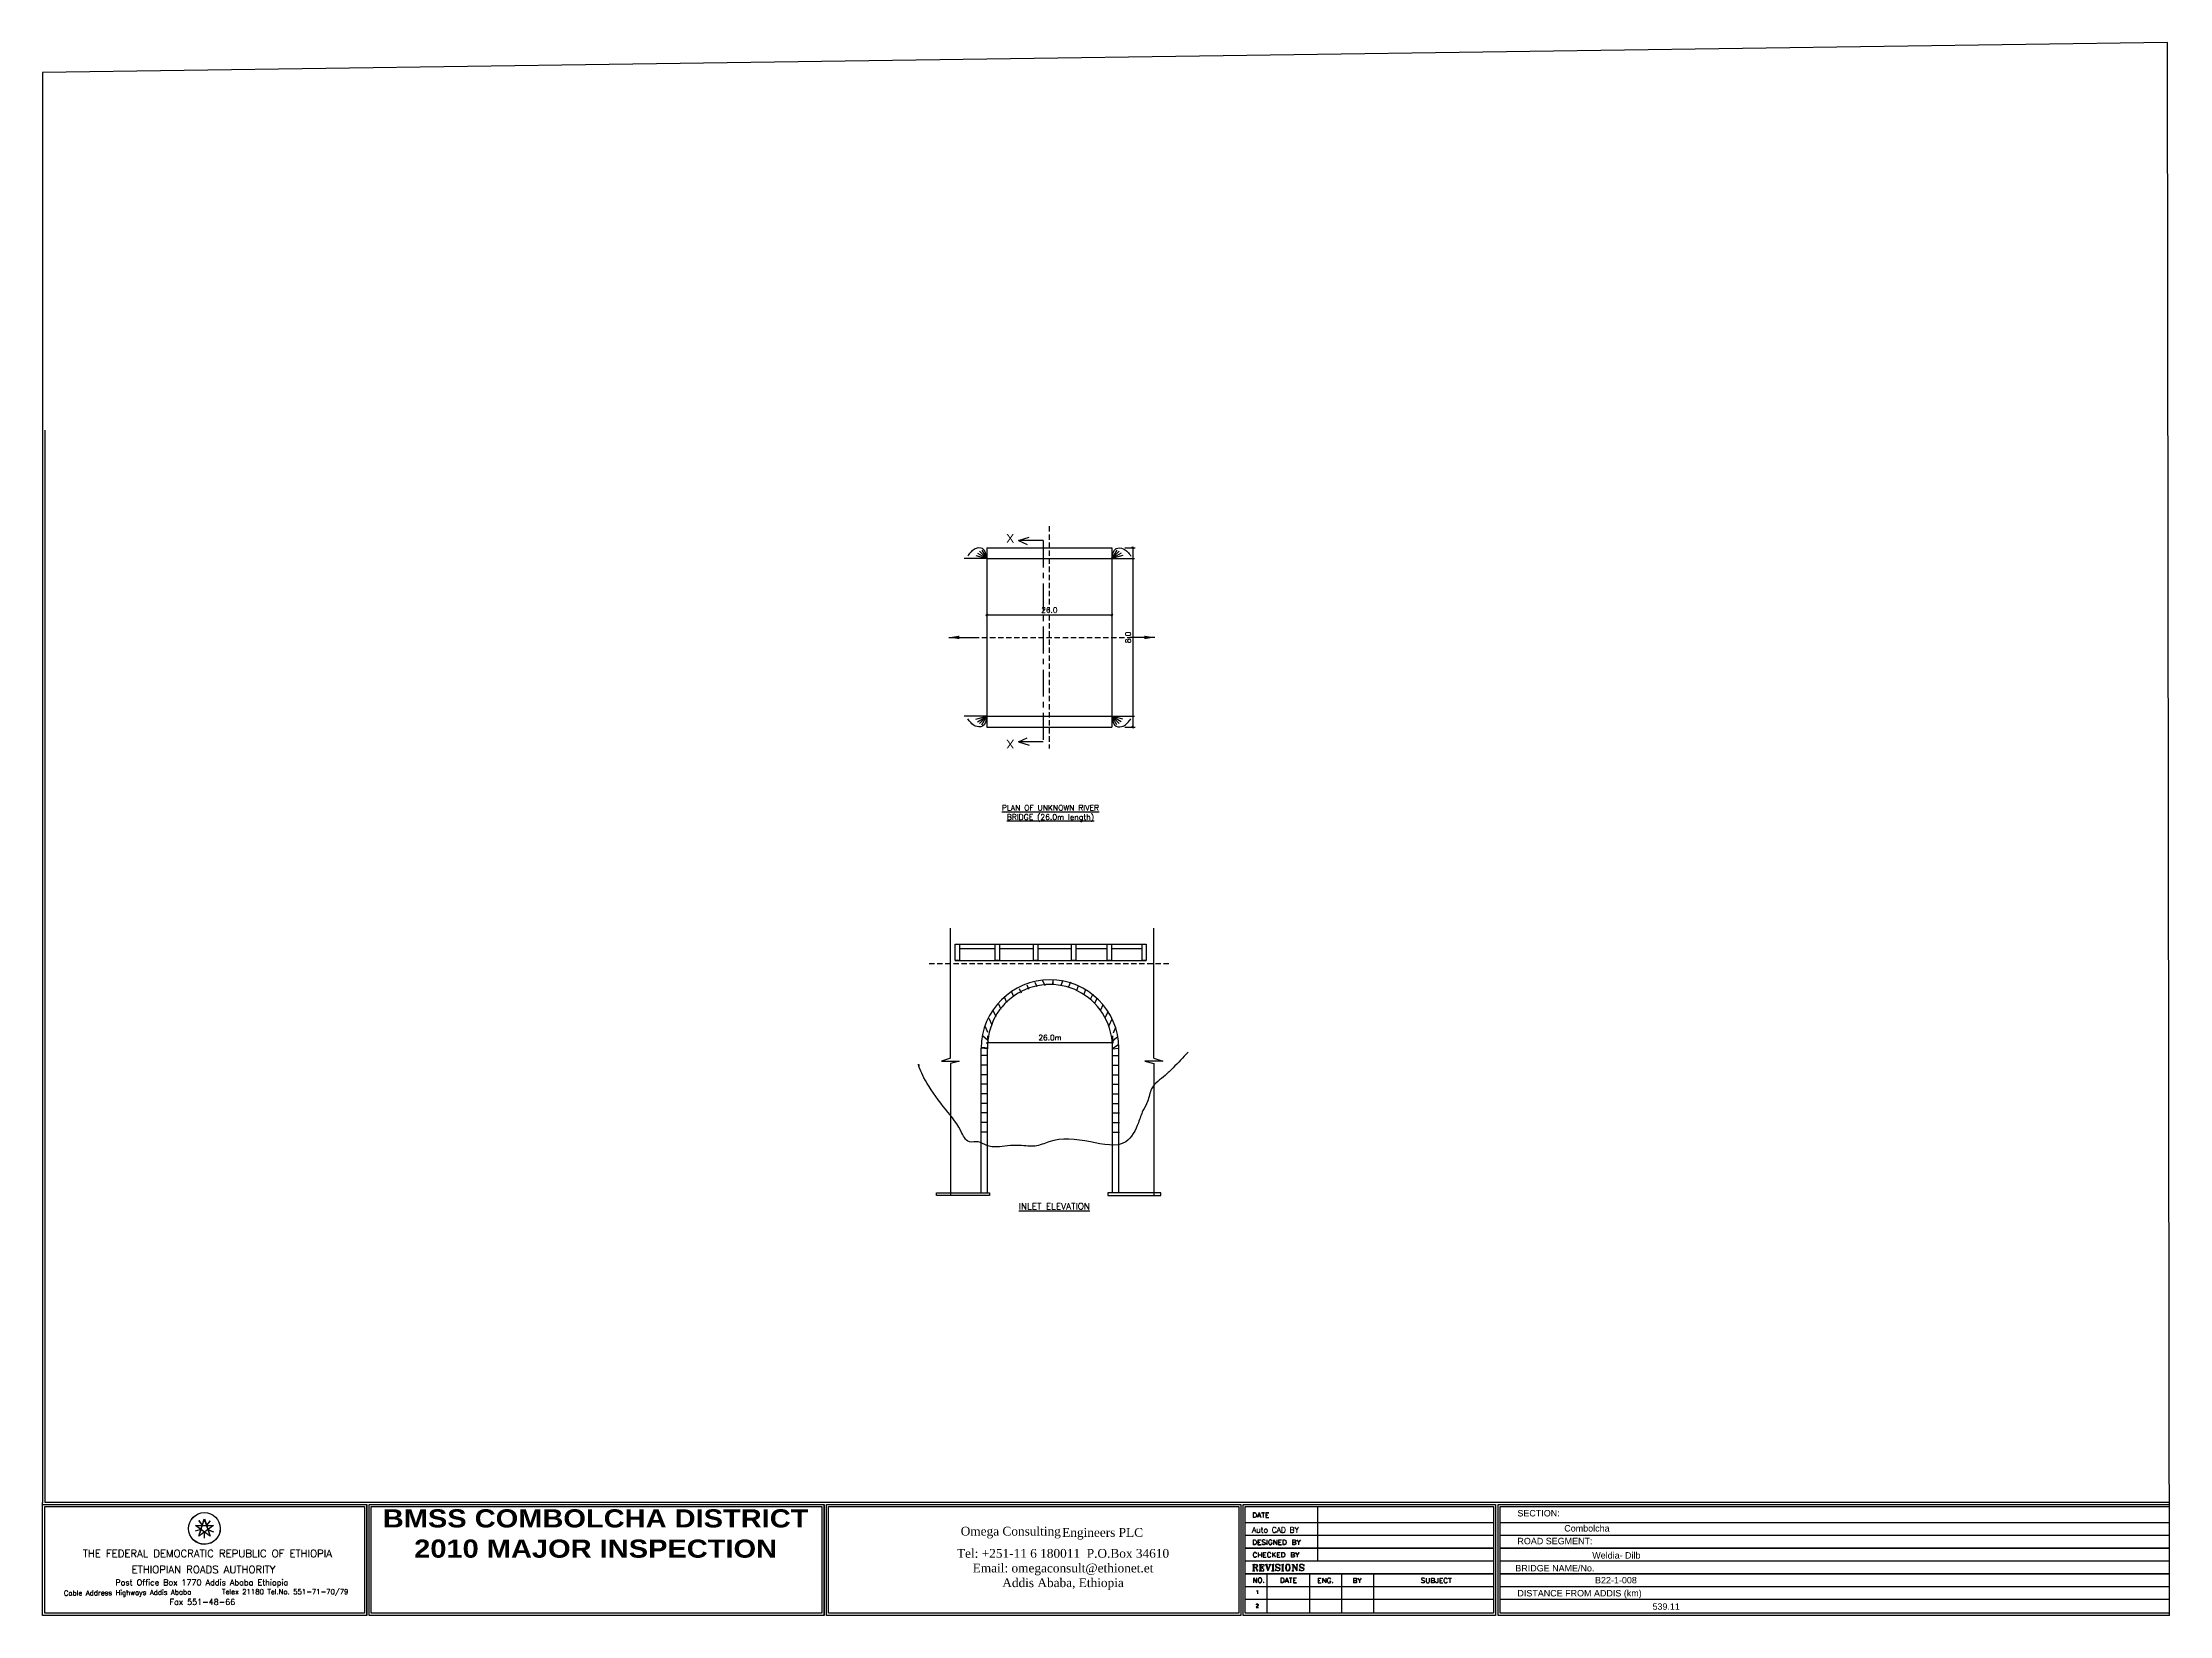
# Model space of a CAD drawing. Header units: inches. Extents: x -51750 to 46959, y -113531 to -40522.
import ezdxf
from ezdxf.enums import TextEntityAlignment as Align

# ---------------------------------------------------------------- set-up
doc = ezdxf.new("R2010")
doc.units = ezdxf.units.IN
doc.header["$MEASUREMENT"] = 0
doc.linetypes.add('CENTER', pattern=[2, 1.25, -0.25, 0.25, -0.25])
doc.linetypes.add('DASHED', pattern=[0.75, 0.5, -0.25])
for name, color, linetype in [('-25', 7, 'Continuous'), ('Conc surface', 2, 'Continuous'), ('Dim', 9, 'Continuous'), ('divsion', 3, 'Continuous'), ('FILL', 7, 'Continuous'), ('Grade', 6, 'DASHED'), ('Mas surface', 4, 'Continuous'), ('Text', 3, 'Continuous'), ('TITLE BLOCK', 7, 'Continuous')]:
    doc.layers.add(name, color=color, linetype=linetype)
doc.layers.add('probable bridge', color=1, linetype='Continuous', lineweight=30)
doc.styles.add('30', font='ROMANT.SHX', dxfattribs={"height": 4})
doc.styles.add('50', font='romanc.shx')
doc.styles.add('ARIAL', font='arial.ttf', dxfattribs={"height": 15})
doc.styles.add('Logo', font='')
doc.styles.add('T-25-100', font='romans.shx', dxfattribs={"height": 0.25})
doc.styles.add('Text100-2.25', font='romans.shx')
doc.styles.add('Text200-2.25', font='romans.shx')
doc.styles.add('Text50-2.0', font='romans.shx')
doc.styles.add('TIM2_5', font='times.ttf', dxfattribs={"height": 0.3})
doc.styles.get('Logo').set_extended_font_data('Arial Black')
doc.dimstyles.new('Dim100', dxfattribs={"dimtxt": 250, "dimasz": 100, "dimexe": 100, "dimexo": 600, "dimgap": 100, "dimtad": 1, "dimdec": 0, "dimzin": 0, "dimdsep": 46, "dimtxsty": 'Text100-2.25', "dimblk": 'OBLIQUE', "dimcen": 100, "dimdle": 50, "dimclrd": 256, "dimclre": 256, "dimclrt": 3, "dimadec": 0, "dimazin": 0, "dimtfac": 1, "dimtdec": 0, "dimtofl": 0, "dimtmove": 0, "dimatfit": 3, "dimfxl": 1, "dimtolj": 1, "dimtzin": 0, "dimarcsym": 0})
doc.dimstyles.new('Dim50', dxfattribs={"dimtxt": 300, "dimasz": 150, "dimexe": 150, "dimexo": 150, "dimgap": 75, "dimtad": 1, "dimdec": 0, "dimlfac": 0.5, "dimzin": 0, "dimdsep": 46, "dimtxsty": 'Text50-2.0', "dimblk": 'OBLIQUE', "dimcen": 100, "dimdle": 150, "dimclrd": 256, "dimclre": 256, "dimclrt": 3, "dimadec": 0, "dimazin": 0, "dimtfac": 1, "dimtdec": 0, "dimtofl": 0, "dimtmove": 0, "dimatfit": 3, "dimfxl": 1, "dimtolj": 1, "dimtzin": 0, "dimarcsym": 0})

msp = doc.modelspace()

# ---------------------------------------------------------------- texts
at = {"layer": '-25', "color": 7, "style": 'TIM2_5'}
for s, p in [('Omega Consulting', (-9138.3, -109822)), ('Engineers PLC', (-4430.8, -109881))]:
    msp.add_text(s, height=408.726, dxfattribs=at).set_placement(p)
at = {"layer": '-25', "color": 7, "insert": (-4389.1, -110442.9), "char_height": 408.726, "width": 9736.005, "attachment_point": 2, "style": 'TIM2_5'}
msp.add_mtext('Tel: +251-11 6 180011  P.O.Box 34610\\PEmail: omegaconsult@ethionet.et \\PAddis Ababa, Ethiopia', dxfattribs=at)
at = {"style": 'ARIAL'}
for s, height, p in [('SECTION:', 297.34, (16697.3, -108936)), ('SECTION:', 297.34, (16698.6, -108932.5)), ('Combolcha', 297.34, (18872.7, -109636.5)), ('Combolcha', 297.34, (18874, -109632.9)), ('ROAD SEGMENT:', 297.335, (16697.3, -110226.7)), ('ROAD SEGMENT:', 297.335, (16698.6, -110223.2)), ('BRIDGE NAME/No.', 297.335, (16600.8, -111487.7)), ('BRIDGE NAME/No.', 297.335, (16602.1, -111484.1)), ('Weldia- Dilb', 297.335, (20170.8, -110889.8)), ('DISTANCE FROM ADDIS (km)', 297.335, (16697.3, -112647.7)), ('DISTANCE FROM ADDIS (km)', 297.335, (16698.6, -112644.1)), ('B22-1-008', 297.34, (20301.3, -112040.2)), ('539.11', 297.34, (22966.9, -113267))]:
    msp.add_text(s, height=height, dxfattribs=at).set_placement(p)
at = {"layer": 'divsion', "style": '30', "width": 1}
for s, p in [('THE FEDERAL DEMOCRATIC REPUBLIC OF ETHIOPIA', (-44099.4, -110656.2)), ('THE FEDERAL DEMOCRATIC REPUBLIC OF ETHIOPIA', (-44098.1, -110652.7)), ('ETHIOPIAN ROADS AUTHORITY', (-44279, -111398.6)), ('ETHIOPIAN ROADS AUTHORITY', (-44277.7, -111395.1))]:
    msp.add_text(s, height=343.697, dxfattribs=at).set_placement(p, align=Align.MIDDLE)
at = {"layer": 'divsion', "color": 3, "style": '50', "oblique": 360, "width": 1}
for p in [(-47804, -112504), (-47802.7, -112500.4)]:
    msp.add_text('Cable Address Highways Addis Ababa', height=235.161, rotation=0.500002, dxfattribs=at).set_placement(p, align=Align.MIDDLE)
for p in [(-44359.3, -112038.4), (-44358, -112034.8)]:
    msp.add_text('Post Office Box 1770 Addis Ababa Ethiopia', height=271.339, dxfattribs=at).set_placement(p, align=Align.MIDDLE)
at = {"layer": 'divsion', "color": 3, "style": '50', "width": 1}
for s, height, p in [('Telex 21180 Tel.No. 551-71-70/79', 235.161, (-40488.6, -112444.8)), ('Telex 21180 Tel.No. 551-71-70/79', 235.161, (-40487.3, -112441.2)), ('Fax 551-48-66', 271.339, (-44331.4, -112903.8)), ('Fax 551-48-66', 271.339, (-44330.1, -112900.3))]:
    msp.add_text(s, height=height, dxfattribs=at).set_placement(p, align=Align.MIDDLE)
at = {"layer": 'Text', "color": 3, "char_height": 400, "attachment_point": 2, "style": 'Text200-2.25'}
for s, insert, width in [('{\\fArial|b0|i0|c0|p34;X}', (-6840.4, -63338.2), 8553.27), ('{\\H0.6453x;\\LPLAN OF UNKNOWN RIVER \\PBRIDGE (26.0m length)}', (-4975.5, -75913.1), 9408.594), ('{\\H0.75x;\\LINLET ELEVATION}', (-4790.9, -94386.8), 11908.594)]:
    msp.add_mtext(s, dxfattribs=dict(at, insert=insert, width=width))
at = {"layer": 'Text', "color": 3, "extrusion": (0, 0, -1), "insert": (-6840.4, -73280.6), "char_height": 400, "width": 8553.27, "attachment_point": 2, "text_direction": (1, 0, 0), "style": 'Text200-2.25'}
msp.add_mtext('{\\fArial|b0|i0|c0|p34;X}', dxfattribs=at)
at = {"layer": 'TITLE BLOCK', "style": 'T-25-100'}
for p in [(4382.9, -109688.9), (4384.2, -109685.3)]:
    msp.add_text('Auto CAD BY', height=254.384, rotation=360, dxfattribs=at).set_placement(p)
at = {"layer": 'TITLE BLOCK', "color": 5, "insert": (-26081.5, -108602.9), "char_height": 842.45, "width": 63869.744, "attachment_point": 2, "style": 'Logo'}
msp.add_mtext('BMSS COMBOLCHA DISTRICT\\P2010 MAJOR INSPECTION\\P \\P ', dxfattribs=at)

# ---------------------------------------------------------------- blocks, each defined once
blk = doc.blocks.new('_Oblique')
at = {"color": 0, "lineweight": -2}
blk.add_line((-0.5, -0.5), (0.5, 0.5), dxfattribs=at)
blk = doc.blocks.new('*D11')
at = {"layer": 'Defpoints', "color": 0, "ltscale": 10}
for p in [(-7895, -87233), (-2095, -86933), (-2095, -87233)]:
    blk.add_point(p, dxfattribs=at)
at = {"layer": 'Dim', "lineweight": -2, "ltscale": 10}
for p, q in [((-7895, -86633), (-7895, -86833)), ((-2095, -86633), (-2095, -86833)), ((-7945, -86933), (-2045, -86933))]:
    blk.add_line(p, q, dxfattribs=at)
at = {"layer": 'Dim', "lineweight": -2, "ltscale": 10, "xscale": 100, "yscale": 100, "zscale": 100, "rotation": 180}
blk.add_blockref('_Oblique', (-7895, -86933), dxfattribs=at)
at = {"layer": 'Dim', "lineweight": -2, "ltscale": 10, "xscale": 100, "yscale": 100, "zscale": 100}
blk.add_blockref('_Oblique', (-2095, -86933), dxfattribs=at)
at = {"layer": 'Dim', "color": 3, "ltscale": 10, "insert": (-4995, -86708), "char_height": 250, "attachment_point": 5, "style": 'Text100-2.25'}
blk.add_mtext('\\A1;26.0m', dxfattribs=at)
blk = doc.blocks.new('*D12')
at = {"layer": 'Defpoints', "color": 0, "ltscale": 10}
for p in [(-2126, -67090), (-7926, -67499), (-2126, -67499)]:
    blk.add_point(p, dxfattribs=at)
at = {"layer": 'Dim', "lineweight": -2, "ltscale": 10}
for p, q in [((-7976, -67090), (-2076, -67090)), ((-7926, -66899), (-7926, -66990)), ((-2126, -66899), (-2126, -66990))]:
    blk.add_line(p, q, dxfattribs=at)
at = {"layer": 'Dim', "lineweight": -2, "ltscale": 10, "xscale": 100, "yscale": 100, "zscale": 100, "rotation": 180}
blk.add_blockref('_Oblique', (-7926, -67090), dxfattribs=at)
at = {"layer": 'Dim', "lineweight": -2, "ltscale": 10, "xscale": 100, "yscale": 100, "zscale": 100}
blk.add_blockref('_Oblique', (-2126, -67090), dxfattribs=at)
at = {"layer": 'Dim', "color": 3, "ltscale": 10, "insert": (-5026, -66865), "char_height": 250, "attachment_point": 5, "style": 'Text100-2.25'}
blk.add_mtext('\\A1;26.0', dxfattribs=at)
blk = doc.blocks.new('*D13')
at = {"layer": 'Defpoints', "color": 0, "ltscale": 10}
for p in [(-2126, -63975), (-2126, -72295), (-1146, -72295)]:
    blk.add_point(p, dxfattribs=at)
at = {"layer": 'Dim', "lineweight": -2, "ltscale": 10}
for p, q in [((-1526, -63975), (-1046, -63975)), ((-1146, -63925), (-1146, -72345)), ((-1526, -72295), (-1046, -72295))]:
    blk.add_line(p, q, dxfattribs=at)
at = {"layer": 'Dim', "lineweight": -2, "ltscale": 10, "xscale": 100, "yscale": 100, "zscale": 100}
for p, rotation in [((-1146, -63975), 90), ((-1146, -72295), 270)]:
    blk.add_blockref('_Oblique', p, dxfattribs=dict(at, rotation=rotation))
at = {"layer": 'Dim', "color": 3, "ltscale": 10, "insert": (-1371, -68135), "char_height": 250, "attachment_point": 5, "rotation": 90, "style": 'Text100-2.25'}
blk.add_mtext('\\A1;8.0', dxfattribs=at)

# ---------------------------------------------------------------- dimensions: what is measured, and where the dimension line sits
at = {"layer": 'Dim', "ltscale": 10}
dim = msp.add_linear_dim(base=(-1146, -72294.6), p1=(-2126, -63974.6), p2=(-2126, -72294.6), angle=90, text='8.0', dimstyle='Dim100', dxfattribs=at)
dim.commit()
dim.dimension.update_dxf_attribs({"geometry": '*D13', "text_midpoint": (-1371, -68134.6)})
for base, p1, p2, text, picture, middle in [((-2126, -67089.6), (-7926, -67499.1), (-2126, -67499.1), '26.0', '*D12', (-5026, -66864.6)), ((-2095.4, -86932.8), (-7895.4, -87233.1), (-2095.4, -87233.1), '26.0m', '*D11', (-4995.4, -86707.8))]:
    dim = msp.add_linear_dim(base=base, p1=p1, p2=p2, text=text, dimstyle='Dim100', dxfattribs=at)
    dim.commit()
    dim.dimension.update_dxf_attribs({"geometry": picture, "text_midpoint": middle})

# ---------------------------------------------------------------- linework, layer by layer
at = {"color": 4}
for p, q in [((-9614.5, -87655.7), (-9614.5, -81628.6)), ((-176.2, -87655.7), (-176.2, -81628.6)), ((-9399.5, -83125.9), (-524.7, -83125.9, 0)), ((-7110.2, -84847.3), (-7010.3, -85082.4)), ((-6781.9, -84577.8), (-6686.2, -84802.9)), ((-6418.4, -84432.2), (-6331.4, -84636.8)), ((-6073.6, -84256.1), (-5987.7, -84458.1)), ((-5696.2, -84134.1), (-5607, -84344.1)), ((-5335.9, -84060.1), (-5238.2, -84290)), ((-4866.9, -84027.4), (-4875.8, -84247.7)), ((-4866.9, -84027.4), (-4860.2, -84247.8)), ((-4398.2, -84064.8), (-4498.3, -84293.7)), ((-4038.7, -84142.4), (-4130.1, -84351.5)), ((-3682.6, -84314.7), (-3770.5, -84515.8)), ((-3339.6, -84494.3), (-3428.6, -84698)), ((-3013.5, -84689.6), (-3111.4, -84913.7)), ((-7832.1, -85809.8), (-7700.6, -86119.1)), ((-7627.4, -85460.8), (-7510.3, -85736.4)), ((-7387, -85144.6), (-7282, -85391.7)), ((-2823.4, -84890.4), (-2925.6, -85124.4)), ((-2549.5, -85190.4), (-2657, -85436.5)), ((-2312.3, -85509.1), (-2432.2, -85783.5)), ((-2122.6, -85848.5), (-2257.1, -86156.4)), ((-7888.5, -86822.1), (-8120.8, -86627.2)), ((-8003.6, -86196.7), (-7890.8, -86462.1)), ((-2122.3, -86886.8), (-1888.1, -86694.2)), ((-1954.9, -86237.1), (-2070.4, -86501.3)), ((-9614.5, -87655.7), (-10033.1, -87798.5)), ((-10033.1, -87798.5), (-9205.1, -87798.5)), ((-9205.1, -87798.5), (-9614.5, -87904)), ((-8195.4, -93911.6), (-8195.4, -87198.1)), ((-7895.4, -87542.8), (-8195.4, -87542.8)), ((-7895.4, -87233.1), (-8193.3, -87198.1)), ((-7870.4, -87203.2), (-8168, -87165.2)), ((-7895.4, -93911.6), (-7895.4, -87233.1)), ((-2099.7, -87215), (-1798.4, -87009.3)), ((-2096.8, -87233.1), (-1798.9, -87198.1)), ((-2096.8, -93911.6), (-2096.8, -87233.1)), ((-2096.8, -87542.8), (-1796.8, -87542.8)), ((-2095.4, -93911.6), (-2095.4, -87233.1)), ((-1796.8, -93911.6), (-1796.8, -87198.1)), ((242.3, -87798.5), (-585.6, -87798.5)), ((-585.6, -87798.5), (-176.2, -87904)), ((-176.2, -87655.7), (242.3, -87798.5)), ((-9614.5, -87904), (-9614.5, -94044.5)), ((-7895.4, -87986.8), (-8195.4, -87986.8)), ((-7895.4, -88430.8), (-8195.4, -88430.8)), ((-2096.8, -87986.8), (-1796.8, -87986.8)), ((-2096.8, -88430.8), (-1796.8, -88430.8)), ((-176.2, -87904), (-176.2, -94044.5)), ((-7895.4, -88874.8), (-8195.4, -88874.8)), ((-7895.4, -89318.8), (-8195.4, -89318.8)), ((-7895.4, -89762.8), (-8195.4, -89762.8)), ((-2096.8, -88874.8), (-1796.8, -88874.8)), ((-2096.8, -89318.8), (-1796.8, -89318.8)), ((-2096.8, -89762.8), (-1796.8, -89762.8)), ((-7895.4, -90206.8), (-8195.4, -90206.8)), ((-7895.4, -90650.8), (-8195.4, -90650.8)), ((-2067.4, -90206.8), (-1767.4, -90206.8)), ((-2067.4, -90650.8), (-1767.4, -90650.8)), ((-7895.4, -91094.8), (-8195.4, -91094.8)), ((-2067.4, -91094.8), (-1767.4, -91094.8))]:
    msp.add_line(p, q, dxfattribs=at)
at = {"color": 2}
for points in [[(-7798.3, -94044.5), (-10256.4, -94044.5), (-10256.4, -93911.6), (-7798.3, -93911.6)], [(-2305.9, -94044.5), (152.2, -94044.5), (152.2, -93911.6), (-2305.9, -93911.6)]]:
    msp.add_lwpolyline(points, close=True, dxfattribs=at)
at = {"color": 4}
for centre, radius, start, end in [((-4994.8, -87223.8), 3198.1, 0.46112, 179.53888), ((-4996.2, -87143.8), 2900.5, 358.41379, 181.765682)]:
    msp.add_arc(centre, radius, start, end, dxfattribs=at)
msp.add_open_spline([(1413.9, -87390.2), (1181.1, -87632.7), (832.1, -87996.4), (281.1, -88560.3), (-336.1, -88945.8), (-407.5, -89644), (-720.9, -90126.7), (-916.9, -90800), (-1493.5, -91927.8), (-3276, -91470.6), (-4659.1, -91322.4), (-5570.1, -91768.4), (-6038.5, -91745), (-6463.3, -91707.4), (-7093.4, -91718), (-7785.9, -91875.7), (-8295.6, -91476.2), (-8860.9, -91656.6), (-9242.9, -90717.9), (-9969.8, -89930.4), (-10733.9, -88828.6), (-11128.9, -87975.8), (-11101.1, -87889.8), (-11072.8, -88048.5), (-11087.4, -87977.3), (-11079, -88016.3)], degree=3, knots=[0, 0, 0, 0, 1256.7453998, 1884.4111193, 2987.2135679, 3760.7728739, 4360.4863472, 5113.7724814, 6443.0006653, 8491.3101691, 10905.3101691, 11736.0963872, 12148.0963872, 12643.197387, 13335.3940714, 14538.0072678, 15076.4683813, 15592.0008618, 16409.8164377, 18149.8141389, 20034.1781095, 20961.1781095, 23544.3110728, 24392.4516862, 24994.9591779, 24994.9591779, 24994.9591779, 24994.9591779], dxfattribs=at)
at = {"layer": 'Conc surface', "linetype": 'Continuous', "ltscale": 0.05}
for p, q in [((-7926, -63974.6), (-2126, -63974.6)), ((-7926, -64474.6), (-2126, -64474.6)), ((-7926, -71794.6), (-2126, -71794.6)), ((-7926, -72294.6), (-2126, -72294.6))]:
    msp.add_line(p, q, dxfattribs=at)
at = {"layer": 'Conc surface'}
for p, q in [((-9199.9, -82377.3, 0), (-6006.4, -82377.3, 0)), ((-9199.9, -82576.9, 0), (-7536, -82576.9, 0)), ((-7336.4, -82576.9, 0), (-6006.4, -82576.9, 0)), ((-6006.4, -82377.3, 0), (-2933.2, -82377.3, 0)), ((-6006.4, -82576.9, 0), (-5756.8, -82576.9, 0)), ((-5557.2, -82576.9, 0), (-3995.3, -82576.9, 0)), ((-3795.7, -82576.9, 0), (-2933.2, -82576.9, 0)), ((-2933.2, -82377.3, 0), (-524.7, -82377.3, 0)), ((-2933.2, -82576.9, 0), (-2341.8, -82576.9, 0)), ((-2142.2, -82576.9, 0), (-724.3, -82576.9, 0))]:
    msp.add_line(p, q, dxfattribs=at)
at = {"layer": 'Conc surface', "elevation": 0}
for points in [[(-9399.5, -82377.3), (-9199.9, -82377.3), (-9199.9, -83125.9), (-9399.5, -83125.9)], [(-7536, -82377.3), (-7336.4, -82377.3), (-7336.4, -83125.9), (-7536, -83125.9)], [(-5756.8, -82377.3), (-5557.2, -82377.3), (-5557.2, -83125.9), (-5756.8, -83125.9)], [(-3995.3, -82377.3), (-3795.7, -82377.3), (-3795.7, -83125.9), (-3995.3, -83125.9)], [(-2341.8, -82377.3), (-2142.2, -82377.3), (-2142.2, -83125.9), (-2341.8, -83125.9)], [(-724.3, -82377.3), (-524.7, -82377.3), (-524.7, -83125.9), (-724.3, -83125.9)]]:
    msp.add_lwpolyline(points, close=True, dxfattribs=at)
at = {"layer": 'Dim', "color": 3, "ltscale": 10}
for p, q in [((-7926, -64474.6), (-8983.6, -64474.6)), ((-2126, -64474.6), (-1068.5, -64474.6)), ((-7926, -71794.6), (-8983.6, -71794.6)), ((-2126, -71794.6), (-1068.5, -71794.6))]:
    msp.add_line(p, q, dxfattribs=at)
at = {"layer": 'Dim'}
for points in [[(-7926, -64474.6), (-8134.7, -64009.1), (-8459.9, -64021.6), (-8812.8, -64358.9)], [(-2126, -64474.6), (-1917.4, -64009.1), (-1592.2, -64021.6), (-1239.3, -64358.9)], [(-7926, -71794.6), (-8134.7, -72260.2), (-8459.9, -72247.7), (-8812.8, -71910.4)], [(-2126, -71794.6), (-1917.4, -72260.2), (-1592.2, -72247.7), (-1239.3, -71910.4)]]:
    msp.add_spline(points, degree=3, dxfattribs=at)
at = {"layer": 'divsion', "color": 5}
for p, q in [((-44445.2, -109555.9), (-44667.4, -109618.6)), ((-44443.9, -109552.3), (-44666.1, -109615.1)), ((-44655.5, -109362), (-43821.8, -109354.7)), ((-44396.3, -109546.9), (-44655.5, -109362)), ((-44654.2, -109358.4), (-43820.5, -109351.1)), ((-44395, -109543.3), (-44654.2, -109358.4)), ((-44492, -109850.6), (-44241.3, -109055.5)), ((-43821.8, -109354.7), (-44492, -109850.6)), ((-44492, -109850.6), (-44396.3, -109546.9)), ((-44490.7, -109847.1), (-44240, -109051.9)), ((-43820.5, -109351.1), (-44490.7, -109847.1)), ((-44490.7, -109847.1), (-44395, -109543.3)), ((-44360.7, -109315.4), (-44489.1, -109123.5)), ((-44359.4, -109311.8), (-44487.8, -109120)), ((-44236, -109661.2), (-44396.3, -109546.9)), ((-44234.7, -109657.6), (-44395, -109543.3)), ((-44241.3, -109055.5), (-43976.8, -109846.1)), ((-44240, -109051.9), (-43975.5, -109842.6)), ((-44105.9, -109321.4), (-43963.1, -109140.1)), ((-44104.6, -109317.9), (-43961.8, -109136.5)), ((-44032.9, -109565.6), (-43816.3, -109645.4)), ((-44031.6, -109562.1), (-43815, -109641.9)), ((-44242.6, -109710.5), (-44251.6, -109941.2)), ((-44241.3, -109707), (-44250.3, -109937.6)), ((-43976.8, -109846.1), (-44236, -109661.2)), ((-43975.5, -109842.6), (-44234.7, -109657.6))]:
    msp.add_line(p, q, dxfattribs=at)
for centre in [(-44237.5, -109493.8), (-44236.2, -109490.2)]:
    msp.add_ellipse(centre, major_axis=(-6.4, 735.8), ratio=1, start_param=-1.5707963, end_param=4.712389, dxfattribs=at)
at = {"layer": 'FILL'}
for p, q in [((-8265, -64135.7), (-7926, -64474.6)), ((-8153.6, -64080.6), (-7926, -64474.6)), ((-1898.5, -64080.6), (-2126, -64474.6)), ((-1787.1, -64135.7), (-2126, -64474.6)), ((-8436.3, -64337.9), (-7926, -64474.6)), ((-8365, -64221.2), (-7926, -64474.6)), ((-1687.1, -64221.2), (-2126, -64474.6)), ((-1615.8, -64337.9), (-2126, -64474.6)), ((-8436.3, -71931.4), (-7926, -71794.6)), ((-8365, -72048.1), (-7926, -71794.6)), ((-8265, -72133.6), (-7926, -71794.6)), ((-8153.6, -72188.7), (-7926, -71794.6)), ((-1898.5, -72188.7), (-2126, -71794.6)), ((-1787.1, -72133.6), (-2126, -71794.6)), ((-1687.1, -72048.1), (-2126, -71794.6)), ((-1615.8, -71931.4), (-2126, -71794.6))]:
    msp.add_line(p, q, dxfattribs=at)
at = {"layer": 'Grade', "linetype": 'DASHED', "ltscale": 500}
for p, q in [((-5026, -62974.6), (-5026, -73294.6)), ((-8531.1, -68134.6), (-1291.1, -68134.6)), ((-10603.8, -83276.5), (569.6, -83276.5))]:
    msp.add_line(p, q, dxfattribs=at)
at = {"layer": 'Mas surface', "linetype": 'CENTER', "lineweight": 30, "ltscale": 3000}
for p, q in [((-6463.1, -63631.3), (-5958, -63477.3)), ((-5304.3, -63631.3), (-6463.1, -63631.3)), ((-6463.1, -63631.3), (-6049.3, -63817.2)), ((-6463.1, -72987.5), (-6049.3, -72801.6)), ((-5304.3, -72987.5), (-6463.1, -72987.5)), ((-6463.1, -72987.5), (-5958, -73141.4))]:
    msp.add_line(p, q, dxfattribs=at)
at = {"layer": 'Mas surface', "linetype": 'CENTER', "lineweight": 30, "ltscale": 1000}
msp.add_line((-5304.3, -63631.3), (-5304.3, -72987.5), dxfattribs=at)
at = {"layer": 'probable bridge', "linetype": 'Continuous', "lineweight": 30, "ltscale": 0.05}
for p, q in [((-7926, -63974.6), (-7926, -72294.6)), ((-2126, -63974.6), (-2126, -72294.6))]:
    msp.add_line(p, q, dxfattribs=at)
at = {"layer": 'TITLE BLOCK', "color": 5}
for p, q in [((-51649.7, -58522.4), (-51649.7, -108276.5)), ((-51648.4, -58518.9), (-51648.4, -108273)), ((-51649.7, -108276.5), (46949, -108276.5)), ((-51649.7, -108477.1), (-36808.1, -108477.1)), ((-51649.7, -113430.3), (-51649.7, -108477.1)), ((-51649.7, -108477.1), (-36808.1, -108477.1)), ((-51649.7, -113430.3), (-51649.7, -108477.1)), ((-51648.4, -108273), (46950.3, -108273)), ((-51648.4, -108473.5), (-36806.8, -108473.5)), ((-51648.4, -113426.8), (-51648.4, -108473.5)), ((-51648.4, -108473.5), (-36806.8, -108473.5)), ((-51648.4, -113426.8), (-51648.4, -108473.5)), ((-36808.1, -108477.1), (-36808.1, -113430.3)), ((-36808.1, -108477.1), (-36808.1, -113430.3)), ((-36806.8, -108473.5), (-36806.8, -113426.8)), ((-36806.8, -108473.5), (-36806.8, -113426.8)), ((-36498.4, -108477.1), (-15583.2, -108477.1)), ((-36498.4, -113430.3), (-36498.4, -108477.1)), ((-36497.1, -108473.5), (-15581.9, -108473.5)), ((-36497.1, -113426.8), (-36497.1, -108473.5)), ((-15583.2, -108477.1), (-15583.2, -113430.3)), ((-15581.9, -108473.5), (-15581.9, -113426.8)), ((-15273.5, -108477.1), (3761.9, -108477.1)), ((-15273.5, -113430.3), (-15273.5, -108477.1)), ((-15272.2, -108473.5), (3763.2, -108473.5)), ((-15272.2, -113426.8), (-15272.2, -108473.5)), ((3761.9, -108477.1), (3761.9, -113430.3)), ((3763.2, -108473.5), (3763.2, -113426.8)), ((4065.8, -108477.2), (15586, -108477.2)), ((4065.8, -113430.5), (4065.8, -108477.2)), ((4067.2, -108473.6), (15587.3, -108473.6)), ((4067.2, -113426.9), (4067.2, -108473.6)), ((15586, -108477.2), (15586, -113430.5)), ((15587.3, -108473.6), (15587.3, -113426.9)), ((15901.5, -108477.1), (46949.3, -108477.1)), ((15901.5, -113430.3), (15901.5, -108477.1)), ((15902.8, -108473.5), (46950.6, -108473.5)), ((15902.8, -113426.8), (15902.8, -108473.5)), ((-36808.1, -113430.3), (-51649.7, -113430.3)), ((-36808.1, -113430.3), (-51649.7, -113430.3)), ((-36808.1, -113430.3), (-51649.7, -113430.3)), ((-36806.8, -113426.8), (-51648.4, -113426.8)), ((-36806.8, -113426.8), (-51648.4, -113426.8)), ((-36806.8, -113426.8), (-51648.4, -113426.8)), ((-15583.2, -113430.3), (-36498.4, -113430.3)), ((-15581.9, -113426.8), (-36497.1, -113426.8)), ((3761.9, -113430.3), (-15273.5, -113430.3)), ((3763.2, -113426.8), (-15272.2, -113426.8)), ((15586, -113430.5), (4065.8, -113430.5)), ((15587.3, -113426.9), (4067.2, -113426.9)), ((46957.7, -113430.3), (15901.5, -113430.3)), ((46959, -113426.8), (15902.8, -113426.8))]:
    msp.add_line(p, q, dxfattribs=at)
at = {"layer": 'TITLE BLOCK', "color": 210}
for p, q in [((-51750, -113530.6), (-51750, -108296.5)), ((-51750, -113530.6), (-51750, -108296.5)), ((-51750, -108376.8), (-36707.8, -108376.8)), ((-51750, -108376.8), (-36707.8, -108376.8)), ((-51748.7, -113527.1), (-51748.7, -108293)), ((-51748.7, -113527.1), (-51748.7, -108293)), ((-51748.7, -108373.2), (-36706.5, -108373.2)), ((-51748.7, -108373.2), (-36706.5, -108373.2)), ((-36707.8, -108376.8), (-36707.8, -113530.6)), ((-36707.8, -108376.8), (-36707.8, -113530.6)), ((-36706.5, -108373.2), (-36706.5, -113527.1)), ((-36706.5, -108373.2), (-36706.5, -113527.1)), ((-36598.7, -108376.8), (-15482.9, -108376.8)), ((-36598.7, -113530.6), (-36598.7, -108376.8)), ((-36597.4, -108373.2), (-15481.6, -108373.2)), ((-36597.4, -113527.1), (-36597.4, -108373.2)), ((-15482.9, -108376.8), (-15482.9, -113530.6)), ((-15481.6, -108373.2), (-15481.6, -113527.1)), ((-15373.8, -108376.8), (3862.2, -108376.8)), ((-15373.8, -113530.6), (-15373.8, -108376.8)), ((-15372.5, -108373.2), (3863.5, -108373.2)), ((-15372.5, -113527.1), (-15372.5, -108373.2)), ((3862.2, -108376.8), (3862.2, -113530.6)), ((3863.5, -108373.2), (3863.5, -113527.1)), ((3965.6, -108376.9), (15686.3, -108376.9)), ((3965.6, -113530.7), (3965.6, -108376.9)), ((3966.9, -108373.4), (15687.6, -108373.4)), ((3966.9, -113527.2), (3966.9, -108373.4)), ((15686.3, -108376.9), (15686.3, -113530.7)), ((15687.6, -108373.4), (15687.6, -113527.2)), ((15801.2, -113530.6), (15801.2, -108376.8)), ((15801.2, -108376.8), (46949.1, -108376.8)), ((15802.5, -113527.1), (15802.5, -108373.2)), ((15802.5, -108373.2), (46950.4, -108373.2)), ((-36707.8, -113530.6), (-51750, -113530.6)), ((-36707.8, -113530.6), (-51750, -113530.6)), ((-36706.5, -113527.1), (-51748.7, -113527.1)), ((-36706.5, -113527.1), (-51748.7, -113527.1)), ((-15482.9, -113530.6), (-36598.7, -113530.6)), ((-15481.6, -113527.1), (-36597.4, -113527.1)), ((3862.2, -113530.6), (-15373.8, -113530.6)), ((3863.5, -113527.1), (-15372.5, -113527.1)), ((15686.3, -113530.7), (3965.6, -113530.7)), ((15687.6, -113527.2), (3966.9, -113527.2)), ((46957.9, -113530.6), (15801.2, -113530.6)), ((46959.2, -113527.1), (15802.5, -113527.1))]:
    msp.add_line(p, q, dxfattribs=at)
for points in [[(46957.9, -113530.6), (46864.5, -40525.9), (-51750, -41913.3), (-51750, -108296.5)], [(46959.2, -113527.1), (46865.8, -40522.3), (-51748.7, -41909.7), (-51748.7, -108293)]]:
    msp.add_lwpolyline(points, dxfattribs=at)
at = {"layer": 'TITLE BLOCK', "color": 7}
for points in [[(7439.2, -111010.9), (7439.2, -108477.2)], [(7440.5, -111007.3), (7440.5, -108473.6)], [(15586, -109228), (4065.8, -109228)], [(15587.3, -109224.5), (4067.2, -109224.5)], [(4433.1, -108760.9), (4433.1, -108985.4)], [(4433.1, -108760.9), (4510.2, -108760.9), (4540.3, -108771), (4563.8, -108794.4), (4573.9, -108814.5), (4583.9, -108848), (4583.9, -108901.6), (4573.9, -108931.8), (4563.8, -108951.9), (4540.3, -108975.4), (4510.2, -108985.4), (4433.1, -108985.4)], [(4434.4, -108757.3), (4434.4, -108981.9)], [(4434.4, -108757.3), (4511.5, -108757.3), (4541.7, -108767.4), (4565.1, -108790.9), (4575.2, -108811), (4585.2, -108844.5), (4585.2, -108898.1), (4575.2, -108928.3), (4565.1, -108948.4), (4541.7, -108971.8), (4511.5, -108981.9), (4434.4, -108981.9)], [(4711.3, -108760.9), (4627.5, -108985.4)], [(4712.6, -108757.3), (4628.8, -108981.9)], [(4657.6, -108911.7), (4764.9, -108911.7)], [(4658.9, -108908.2), (4766.2, -108908.2)], [(4711.3, -108760.9), (4795, -108985.4)], [(4712.6, -108757.3), (4796.3, -108981.9)], [(4818.5, -108760.9), (4966, -108760.9)], [(4819.8, -108757.3), (4967.3, -108757.3)], [(4892.2, -108760.9), (4892.2, -108985.4)], [(4893.5, -108757.3), (4893.5, -108981.9)], [(5019.6, -108760.9), (5157, -108760.9)], [(5019.6, -108760.9), (5019.6, -108985.4)], [(5019.6, -108868.1), (5103.4, -108868.1)], [(5019.6, -108985.4), (5157, -108985.4)], [(5020.9, -108757.3), (5158.3, -108757.3)], [(5020.9, -108757.3), (5020.9, -108981.9)], [(5020.9, -108864.6), (5104.7, -108864.6)], [(5020.9, -108981.9), (5158.3, -108981.9)], [(46950.6, -109228), (15901.5, -109228)], [(46951.9, -109224.5), (15902.8, -109224.5)], [(15586, -109821.2), (4065.8, -109821.2)], [(15586, -110417.7), (4065.8, -110417.7)], [(15587.3, -109817.6), (4067.2, -109817.6)], [(15587.3, -110414.2), (4067.2, -110414.2)], [(4436.5, -110025.6), (4436.5, -110246.8)], [(4436.5, -110025.6), (4510.2, -110025.6), (4540.3, -110035.7), (4563.8, -110055.8), (4573.9, -110079.2), (4583.9, -110109.4), (4583.9, -110163), (4573.9, -110196.5), (4563.8, -110216.6), (4540.3, -110236.7), (4510.2, -110246.8), (4436.5, -110246.8)], [(4437.8, -110022.1), (4437.8, -110243.2)], [(4437.8, -110022.1), (4511.5, -110022.1), (4541.7, -110032.1), (4565.1, -110052.2), (4575.2, -110075.7), (4585.2, -110105.8), (4585.2, -110159.5), (4575.2, -110193), (4565.1, -110213.1), (4541.7, -110233.2), (4511.5, -110243.2), (4437.8, -110243.2)], [(4657.6, -110025.6), (4657.6, -110246.8)], [(4657.6, -110025.6), (4798.4, -110025.6)], [(4657.6, -110132.8), (4744.8, -110132.8)], [(4657.6, -110246.8), (4798.4, -110246.8)], [(4658.9, -110022.1), (4658.9, -110243.2)], [(4658.9, -110022.1), (4799.7, -110022.1)], [(4658.9, -110129.3), (4746.1, -110129.3)], [(4658.9, -110243.2), (4799.7, -110243.2)], [(4999.5, -110055.8), (4979.4, -110035.7), (4945.8, -110025.6), (4902.3, -110025.6), (4872.1, -110035.7), (4848.7, -110055.8), (4848.7, -110079.2), (4862.1, -110099.3), (4872.1, -110109.4), (4892.2, -110119.4), (4955.9, -110142.9), (4979.4, -110153), (4989.4, -110163), (4999.5, -110183.1), (4999.5, -110216.6), (4979.4, -110236.7), (4945.8, -110246.8), (4902.3, -110246.8), (4872.1, -110236.7), (4848.7, -110216.6)], [(5000.8, -110052.2), (4980.7, -110032.1), (4947.2, -110022.1), (4903.6, -110022.1), (4873.4, -110032.1), (4850, -110052.2), (4850, -110075.7), (4863.4, -110095.8), (4873.4, -110105.8), (4893.5, -110115.9), (4957.2, -110139.4), (4980.7, -110149.4), (4990.7, -110159.5), (5000.8, -110179.6), (5000.8, -110213.1), (4980.7, -110233.2), (4947.2, -110243.2), (4903.6, -110243.2), (4873.4, -110233.2), (4850, -110213.1)], [(5073.2, -110025.6), (5073.2, -110246.8)], [(5074.5, -110022.1), (5074.5, -110243.2)], [(5307.8, -110079.2), (5297.7, -110055.8), (5274.3, -110035.7), (5254.2, -110025.6), (5210.6, -110025.6), (5190.5, -110035.7), (5170.4, -110055.8), (5157, -110079.2), (5146.9, -110109.4), (5146.9, -110163), (5157, -110196.5), (5170.4, -110216.6), (5190.5, -110236.7), (5210.6, -110246.8), (5254.2, -110246.8), (5274.3, -110236.7), (5297.7, -110216.6), (5307.8, -110196.5), (5307.8, -110163)], [(5309.1, -110075.7), (5299, -110052.2), (5275.6, -110032.1), (5255.5, -110022.1), (5211.9, -110022.1), (5191.8, -110032.1), (5171.7, -110052.2), (5158.3, -110075.7), (5148.2, -110105.8), (5148.2, -110159.5), (5158.3, -110193), (5171.7, -110213.1), (5191.8, -110233.2), (5211.9, -110243.2), (5255.5, -110243.2), (5275.6, -110233.2), (5299, -110213.1), (5309.1, -110193), (5309.1, -110159.5)], [(5254.2, -110163), (5307.8, -110163)], [(5255.5, -110159.5), (5309.1, -110159.5)], [(5381.5, -110025.6), (5529, -110246.8)], [(5381.5, -110025.6), (5381.5, -110246.8)], [(5382.8, -110022.1), (5530.3, -110243.2)], [(5382.8, -110022.1), (5382.8, -110243.2)], [(5529, -110025.6), (5529, -110246.8)], [(5530.3, -110022.1), (5530.3, -110243.2)], [(5616.1, -110025.6), (5753.5, -110025.6)], [(5616.1, -110025.6), (5616.1, -110246.8)], [(5616.1, -110132.8), (5699.9, -110132.8)], [(5616.1, -110246.8), (5753.5, -110246.8)], [(5617.4, -110022.1), (5754.8, -110022.1)], [(5617.4, -110022.1), (5617.4, -110243.2)], [(5617.4, -110129.3), (5701.2, -110129.3)], [(5617.4, -110243.2), (5754.8, -110243.2)], [(5817.2, -110025.6), (5817.2, -110246.8)], [(5817.2, -110025.6), (5890.9, -110025.6), (5924.4, -110035.7), (5944.5, -110055.8), (5954.6, -110079.2), (5964.6, -110109.4), (5964.6, -110163), (5954.6, -110196.5), (5944.5, -110216.6), (5924.4, -110236.7), (5890.9, -110246.8), (5817.2, -110246.8)], [(5818.5, -110022.1), (5818.5, -110243.2)], [(5818.5, -110022.1), (5892.2, -110022.1), (5925.7, -110032.1), (5945.8, -110052.2), (5955.9, -110075.7), (5965.9, -110105.8), (5965.9, -110159.5), (5955.9, -110193), (5945.8, -110213.1), (5925.7, -110233.2), (5892.2, -110243.2), (5818.5, -110243.2)], [(6262.9, -110025.6), (6360.1, -110025.6), (6390.2, -110035.7), (6400.3, -110045.7), (6413.7, -110069.2), (6413.7, -110089.3), (6400.3, -110109.4), (6390.2, -110119.4), (6360.1, -110132.8)], [(6262.9, -110025.6), (6262.9, -110246.8)], [(6262.9, -110132.8), (6360.1, -110132.8), (6390.2, -110142.9), (6400.3, -110153), (6413.7, -110173.1), (6413.7, -110206.6), (6400.3, -110226.7), (6390.2, -110236.7), (6360.1, -110246.8), (6262.9, -110246.8)], [(6264.2, -110022.1), (6361.4, -110022.1), (6391.5, -110032.1), (6401.6, -110042.2), (6415, -110065.6), (6415, -110085.7), (6401.6, -110105.8), (6391.5, -110115.9), (6361.4, -110129.3)], [(6264.2, -110022.1), (6264.2, -110243.2)], [(6264.2, -110129.3), (6361.4, -110129.3), (6391.5, -110139.4), (6401.6, -110149.4), (6415, -110169.5), (6415, -110203), (6401.6, -110223.1), (6391.5, -110233.2), (6361.4, -110243.2), (6264.2, -110243.2)], [(6453.9, -110025.6), (6541, -110132.8), (6541, -110246.8)], [(6455.2, -110022.1), (6542.3, -110129.3), (6542.3, -110243.2)], [(6624.8, -110025.6), (6541, -110132.8)], [(6626.1, -110022.1), (6542.3, -110129.3)], [(46951.6, -109821.2), (15901.5, -109821.2)], [(46952.6, -110417.7), (15901.5, -110417.7)], [(46952.9, -109817.6), (15902.8, -109817.6)], [(46953.9, -110414.2), (15902.8, -110414.2)], [(15586, -111010.9), (4065.8, -111010.9)], [(15587.3, -111007.3), (4067.2, -111007.3)], [(4399.6, -111161.7), (4570.5, -111161.7), (4610.7, -111175.1), (4624.1, -111188.5), (4640.9, -111218.6), (4640.9, -111245.5), (4624.1, -111272.3), (4610.7, -111289), (4570.5, -111302.4), (4470, -111302.4)], [(4399.6, -111456.6), (4513.5, -111456.6)], [(4400.9, -111158.1), (4571.8, -111158.1), (4612, -111171.5), (4625.4, -111184.9), (4642.2, -111215.1), (4642.2, -111241.9), (4625.4, -111268.7), (4612, -111285.5), (4571.8, -111298.9), (4471.3, -111298.9)], [(4400.9, -111453), (4514.8, -111453)], [(4413, -111161.7), (4439.8, -111175.1)], [(4439.8, -111443.2), (4413, -111456.6)], [(4414.3, -111158.1), (4441.1, -111171.5)], [(4441.1, -111439.6), (4414.3, -111453)], [(4426.4, -111161.7), (4439.8, -111188.5)], [(4439.8, -111429.8), (4426.4, -111456.6)], [(4427.7, -111158.1), (4441.1, -111184.9)], [(4441.1, -111426.2), (4427.7, -111453)], [(4594, -110662.3), (4583.9, -110638.9), (4560.5, -110618.8), (4540.3, -110608.7), (4496.8, -110608.7), (4476.7, -110618.8), (4456.6, -110638.9), (4446.5, -110662.3), (4433.1, -110692.5), (4433.1, -110746.1), (4446.5, -110779.6), (4456.6, -110799.7), (4476.7, -110819.9), (4496.8, -110829.9), (4540.3, -110829.9), (4560.5, -110819.9), (4583.9, -110799.7), (4594, -110779.6)], [(4595.3, -110658.8), (4585.2, -110635.3), (4561.8, -110615.2), (4541.7, -110605.2), (4498.1, -110605.2), (4478, -110615.2), (4457.9, -110635.3), (4447.8, -110658.8), (4434.4, -110689), (4434.4, -110742.6), (4447.8, -110776.1), (4457.9, -110796.2), (4478, -110816.3), (4498.1, -110826.4), (4541.7, -110826.4), (4561.8, -110816.3), (4585.2, -110796.2), (4595.3, -110776.1)], [(4439.8, -111161.7), (4439.8, -111456.6)], [(4441.1, -111158.1), (4441.1, -111453)], [(4456.6, -111175.1), (4456.6, -111443.2)], [(4457.9, -111171.5), (4457.9, -111439.6)], [(4470, -111161.7), (4470, -111456.6)], [(4483.4, -111161.7), (4470, -111188.5)], [(4496.8, -111161.7), (4470, -111175.1)], [(4470, -111429.8), (4483.4, -111456.6)], [(4470, -111443.2), (4496.8, -111456.6)], [(4471.3, -111158.1), (4471.3, -111453)], [(4484.7, -111158.1), (4471.3, -111184.9)], [(4498.1, -111158.1), (4471.3, -111171.5)], [(4471.3, -111426.2), (4484.7, -111453)], [(4471.3, -111439.6), (4498.1, -111453)], [(4526.9, -111302.4), (4553.7, -111315.8), (4570.5, -111346), (4597.3, -111429.8), (4610.7, -111456.6), (4640.9, -111456.6), (4654.3, -111429.8), (4654.3, -111403)], [(4528.2, -111298.9), (4555.1, -111312.3), (4571.8, -111342.4), (4598.6, -111426.2), (4612, -111453), (4642.2, -111453), (4655.6, -111426.2), (4655.6, -111399.4)], [(4553.7, -111315.8), (4570.5, -111329.2), (4610.7, -111416.4), (4624.1, -111429.8), (4640.9, -111429.8), (4654.3, -111416.4)], [(4555.1, -111312.3), (4571.8, -111325.7), (4612, -111412.8), (4625.4, -111426.2), (4642.2, -111426.2), (4655.6, -111412.8)], [(4570.5, -111161.7), (4597.3, -111175.1), (4610.7, -111201.9), (4610.7, -111258.9), (4597.3, -111289), (4570.5, -111302.4)], [(4571.8, -111158.1), (4598.6, -111171.5), (4612, -111198.3), (4612, -111255.3), (4598.6, -111285.5), (4571.8, -111298.9)], [(4597.3, -111403), (4610.7, -111429.8), (4624.1, -111443.2), (4640.9, -111443.2)], [(4598.6, -111399.4), (4612, -111426.2), (4625.4, -111439.6), (4642.2, -111439.6)], [(4610.7, -111188.5), (4624.1, -111218.6), (4624.1, -111245.5), (4610.7, -111272.3)], [(4612, -111184.9), (4625.4, -111215.1), (4625.4, -111241.9), (4612, -111268.7)], [(4667.7, -110608.7), (4667.7, -110829.9)], [(4667.7, -110716), (4818.5, -110716)], [(4669, -110605.2), (4669, -110826.4)], [(4669, -110712.4), (4819.8, -110712.4)], [(4711.3, -111161.7), (4935.8, -111161.7), (4935.8, -111245.5)], [(4711.3, -111456.6), (4935.8, -111456.6), (4935.8, -111372.8)], [(4712.6, -111158.1), (4937.1, -111158.1), (4937.1, -111241.9)], [(4712.6, -111453), (4937.1, -111453), (4937.1, -111369.3)], [(4724.7, -111161.7), (4751.5, -111175.1)], [(4751.5, -111443.2), (4724.7, -111456.6)], [(4726, -111158.1), (4752.8, -111171.5)], [(4752.8, -111439.6), (4726, -111453)], [(4738.1, -111161.7), (4751.5, -111188.5)], [(4751.5, -111429.8), (4738.1, -111456.6)], [(4739.4, -111158.1), (4752.8, -111184.9)], [(4752.8, -111426.2), (4739.4, -111453)], [(4751.5, -111161.7), (4751.5, -111456.6)], [(4752.8, -111158.1), (4752.8, -111453)], [(4768.2, -111175.1), (4768.2, -111443.2)], [(4769.5, -111171.5), (4769.5, -111439.6)], [(4781.6, -111161.7), (4781.6, -111456.6)], [(4795, -111161.7), (4781.6, -111188.5)], [(4808.4, -111161.7), (4781.6, -111175.1)], [(4781.6, -111302.4), (4865.4, -111302.4)], [(4781.6, -111429.8), (4795, -111456.6)], [(4781.6, -111443.2), (4808.4, -111456.6)], [(4782.9, -111158.1), (4782.9, -111453)], [(4796.3, -111158.1), (4782.9, -111184.9)], [(4809.8, -111158.1), (4782.9, -111171.5)], [(4782.9, -111298.9), (4866.7, -111298.9)], [(4782.9, -111426.2), (4796.3, -111453)], [(4782.9, -111439.6), (4809.8, -111453)], [(4865.4, -111289), (4808.4, -111302.4), (4865.4, -111315.8)], [(4866.7, -111285.5), (4809.8, -111298.9), (4866.7, -111312.3)], [(4818.5, -110608.7), (4818.5, -110829.9)], [(4819.8, -110605.2), (4819.8, -110826.4)], [(4865.4, -111272.3), (4838.6, -111302.4), (4865.4, -111329.2)], [(4866.7, -111268.7), (4839.9, -111298.9), (4866.7, -111325.7)], [(4865.4, -111245.5), (4852, -111302.4), (4865.4, -111359.4)], [(4866.7, -111241.9), (4853.3, -111298.9), (4866.7, -111355.9)], [(4865.4, -111161.7), (4935.8, -111175.1)], [(4865.4, -111245.5), (4865.4, -111359.4)], [(4865.4, -111456.6), (4935.8, -111443.2)], [(4866.7, -111158.1), (4937.1, -111171.5)], [(4866.7, -111241.9), (4866.7, -111355.9)], [(4866.7, -111453), (4937.1, -111439.6)], [(4895.6, -111161.7), (4935.8, -111188.5)], [(4895.6, -111456.6), (4935.8, -111429.8)], [(4896.9, -111158.1), (4937.1, -111184.9)], [(4896.9, -111453), (4937.1, -111426.2)], [(4902.3, -110608.7), (4902.3, -110829.9)], [(4902.3, -110608.7), (5039.7, -110608.7)], [(4902.3, -110716), (4986.1, -110716)], [(4902.3, -110829.9), (5039.7, -110829.9)], [(4903.6, -110605.2), (4903.6, -110826.4)], [(4903.6, -110605.2), (5041, -110605.2)], [(4903.6, -110712.4), (4987.4, -110712.4)], [(4903.6, -110826.4), (5041, -110826.4)], [(4909, -111161.7), (4935.8, -111201.9)], [(4909, -111456.6), (4935.8, -111416.4)], [(4910.3, -111158.1), (4937.1, -111198.3)], [(4910.3, -111453), (4937.1, -111412.8)], [(4922.4, -111161.7), (4935.8, -111245.5)], [(4922.4, -111456.6), (4935.8, -111372.8)], [(4923.7, -111158.1), (4937.1, -111241.9)], [(4923.7, -111453), (4937.1, -111369.3)], [(4992.8, -111161.7), (5093.3, -111161.7)], [(4994.1, -111158.1), (5094.6, -111158.1)], [(5009.5, -111161.7), (5036.3, -111188.5)], [(5010.8, -111158.1), (5037.6, -111184.9)], [(5022.9, -111161.7), (5120.1, -111456.6)], [(5024.2, -111158.1), (5121.4, -111453)], [(5036.3, -111161.7), (5120.1, -111416.4), (5120.1, -111456.6)], [(5037.6, -111158.1), (5121.4, -111412.8), (5121.4, -111453)], [(5049.7, -111161.7), (5136.9, -111416.4)], [(5066.5, -111161.7), (5049.7, -111188.5)], [(5079.9, -111161.7), (5049.7, -111175.1)], [(5051, -111158.1), (5138.2, -111412.8)], [(5067.8, -111158.1), (5051, -111184.9)], [(5081.2, -111158.1), (5051, -111171.5)], [(5254.2, -110662.3), (5240.8, -110638.9), (5220.6, -110618.8), (5200.5, -110608.7), (5157, -110608.7), (5136.9, -110618.8), (5113.4, -110638.9), (5103.4, -110662.3), (5093.3, -110692.5), (5093.3, -110746.1), (5103.4, -110779.6), (5113.4, -110799.7), (5136.9, -110819.9), (5157, -110829.9), (5200.5, -110829.9), (5220.6, -110819.9), (5240.8, -110799.7), (5254.2, -110779.6)], [(5255.5, -110658.8), (5242.1, -110635.3), (5222, -110615.2), (5201.8, -110605.2), (5158.3, -110605.2), (5138.2, -110615.2), (5114.7, -110635.3), (5104.7, -110658.8), (5094.6, -110689), (5094.6, -110742.6), (5104.7, -110776.1), (5114.7, -110796.2), (5138.2, -110816.3), (5158.3, -110826.4), (5201.8, -110826.4), (5222, -110816.3), (5242.1, -110796.2), (5255.5, -110776.1)], [(5220.6, -111175.1), (5120.1, -111456.6)], [(5222, -111171.5), (5121.4, -111453)], [(5163.7, -111161.7), (5247.5, -111161.7)], [(5165, -111158.1), (5248.8, -111158.1)], [(5193.8, -111161.7), (5220.6, -111175.1)], [(5195.1, -111158.1), (5222, -111171.5)], [(5234, -111161.7), (5220.6, -111175.1)], [(5235.4, -111158.1), (5222, -111171.5)], [(5291, -111161.7), (5405, -111161.7)], [(5291, -111456.6), (5405, -111456.6)], [(5292.3, -111158.1), (5406.3, -111158.1)], [(5292.3, -111453), (5406.3, -111453)], [(5304.4, -111161.7), (5334.6, -111175.1)], [(5334.6, -111443.2), (5304.4, -111456.6)], [(5305.7, -111158.1), (5335.9, -111171.5)], [(5335.9, -111439.6), (5305.7, -111453)], [(5321.2, -111161.7), (5334.6, -111188.5)], [(5334.6, -111429.8), (5321.2, -111456.6)], [(5322.5, -111158.1), (5335.9, -111184.9)], [(5335.9, -111426.2), (5322.5, -111453)], [(5327.9, -110608.7), (5327.9, -110829.9)], [(5475.3, -110608.7), (5327.9, -110756.2)], [(5329.2, -110605.2), (5329.2, -110826.4)], [(5476.6, -110605.2), (5329.2, -110752.6)], [(5334.6, -111161.7), (5334.6, -111456.6)], [(5335.9, -111158.1), (5335.9, -111453)], [(5348, -111175.1), (5348, -111443.2)], [(5349.3, -111171.5), (5349.3, -111439.6)], [(5361.4, -111161.7), (5361.4, -111456.6)], [(5391.6, -111161.7), (5361.4, -111175.1)], [(5378.2, -111161.7), (5361.4, -111188.5)], [(5361.4, -111429.8), (5378.2, -111456.6)], [(5361.4, -111443.2), (5391.6, -111456.6)], [(5362.7, -111158.1), (5362.7, -111453)], [(5392.9, -111158.1), (5362.7, -111171.5)], [(5379.5, -111158.1), (5362.7, -111184.9)], [(5362.7, -111426.2), (5379.5, -111453)], [(5362.7, -111439.6), (5392.9, -111453)], [(5381.5, -110702.6), (5475.3, -110829.9)], [(5382.8, -110699), (5476.6, -110826.4)], [(5659.7, -111201.9), (5673.1, -111161.7), (5673.1, -111245.5), (5659.7, -111201.9), (5632.8, -111175.1), (5589.3, -111161.7), (5545.7, -111161.7), (5505.5, -111175.1), (5475.3, -111201.9), (5475.3, -111245.5), (5488.7, -111272.3), (5532.3, -111302.4), (5616.1, -111329.2), (5646.3, -111346), (5659.7, -111372.8), (5659.7, -111416.4), (5646.3, -111443.2)], [(5505.5, -111175.1), (5488.7, -111201.9), (5488.7, -111232.1), (5505.5, -111258.9), (5532.3, -111272.3), (5616.1, -111302.4), (5659.7, -111329.2), (5673.1, -111359.4), (5673.1, -111403), (5659.7, -111429.8), (5646.3, -111443.2), (5602.7, -111456.6), (5559.1, -111456.6), (5518.9, -111443.2), (5488.7, -111416.4), (5475.3, -111372.8), (5475.3, -111456.6), (5488.7, -111416.4)], [(5661, -111198.3), (5674.4, -111158.1), (5674.4, -111241.9), (5661, -111198.3), (5634.2, -111171.5), (5590.6, -111158.1), (5547, -111158.1), (5506.8, -111171.5), (5476.6, -111198.3), (5476.6, -111241.9), (5490.1, -111268.7), (5533.6, -111298.9), (5617.4, -111325.7), (5647.6, -111342.4), (5661, -111369.3), (5661, -111412.8), (5647.6, -111439.6)], [(5506.8, -111171.5), (5490.1, -111198.3), (5490.1, -111228.5), (5506.8, -111255.3), (5533.6, -111268.7), (5617.4, -111298.9), (5661, -111325.7), (5674.4, -111355.9), (5674.4, -111399.4), (5661, -111426.2), (5647.6, -111439.6), (5604, -111453), (5560.4, -111453), (5520.2, -111439.6), (5490.1, -111412.8), (5476.6, -111369.3), (5476.6, -111453), (5490.1, -111412.8)], [(5488.7, -111245.5), (5505.5, -111272.3), (5532.3, -111289), (5616.1, -111315.8), (5646.3, -111329.2), (5659.7, -111359.4)], [(5490.1, -111241.9), (5506.8, -111268.7), (5533.6, -111285.5), (5617.4, -111312.3), (5647.6, -111325.7), (5661, -111355.9)], [(5549.1, -110608.7), (5549.1, -110829.9)], [(5549.1, -110608.7), (5689.8, -110608.7)], [(5549.1, -110716), (5636.2, -110716)], [(5549.1, -110829.9), (5689.8, -110829.9)], [(5550.4, -110605.2), (5550.4, -110826.4)], [(5550.4, -110605.2), (5691.1, -110605.2)], [(5550.4, -110712.4), (5637.5, -110712.4)], [(5550.4, -110826.4), (5691.1, -110826.4)], [(5743.4, -111161.7), (5857.4, -111161.7)], [(5743.4, -111456.6), (5857.4, -111456.6)], [(5744.7, -111158.1), (5858.7, -111158.1)], [(5744.7, -111453), (5858.7, -111453)], [(5753.5, -110608.7), (5827.2, -110608.7), (5857.4, -110618.8), (5880.8, -110638.9), (5890.9, -110662.3), (5900.9, -110692.5), (5900.9, -110746.1), (5890.9, -110779.6), (5880.8, -110799.7), (5857.4, -110819.9), (5827.2, -110829.9), (5753.5, -110829.9)], [(5753.5, -110608.7), (5753.5, -110829.9)], [(5754.8, -110605.2), (5828.5, -110605.2), (5858.7, -110615.2), (5882.1, -110635.3), (5892.2, -110658.8), (5902.3, -110689), (5902.3, -110742.6), (5892.2, -110776.1), (5882.1, -110796.2), (5858.7, -110816.3), (5828.5, -110826.4), (5754.8, -110826.4)], [(5754.8, -110605.2), (5754.8, -110826.4)], [(5760.2, -111161.7), (5787, -111175.1)], [(5787, -111443.2), (5760.2, -111456.6)], [(5761.5, -111158.1), (5788.3, -111171.5)], [(5788.3, -111439.6), (5761.5, -111453)], [(5773.6, -111161.7), (5787, -111188.5)], [(5787, -111429.8), (5773.6, -111456.6)], [(5774.9, -111158.1), (5788.3, -111184.9)], [(5788.3, -111426.2), (5774.9, -111453)], [(5787, -111161.7), (5787, -111456.6)], [(5788.3, -111158.1), (5788.3, -111453)], [(5800.4, -111175.1), (5800.4, -111443.2)], [(5801.7, -111171.5), (5801.7, -111439.6)], [(5817.2, -111161.7), (5817.2, -111456.6)], [(5830.6, -111161.7), (5817.2, -111188.5)], [(5844, -111161.7), (5817.2, -111175.1)], [(5817.2, -111429.8), (5830.6, -111456.6)], [(5817.2, -111443.2), (5844, -111456.6)], [(5818.5, -111158.1), (5818.5, -111453)], [(5831.9, -111158.1), (5818.5, -111184.9)], [(5845.3, -111158.1), (5818.5, -111171.5)], [(5818.5, -111426.2), (5831.9, -111453)], [(5818.5, -111439.6), (5845.3, -111453)], [(6028.3, -111161.7), (5984.7, -111175.1), (5957.9, -111201.9), (5944.5, -111232.1), (5927.8, -111289), (5927.8, -111329.2), (5944.5, -111386.2), (5957.9, -111416.4), (5984.7, -111443.2), (6028.3, -111456.6), (6055.1, -111456.6), (6098.7, -111443.2), (6128.8, -111416.4), (6142.2, -111386.2), (6155.6, -111329.2), (6155.6, -111289), (6142.2, -111232.1), (6128.8, -111201.9), (6098.7, -111175.1), (6055.1, -111161.7), (6028.3, -111161.7)], [(6029.6, -111158.1), (5986, -111171.5), (5959.2, -111198.3), (5945.8, -111228.5), (5929.1, -111285.5), (5929.1, -111325.7), (5945.8, -111382.7), (5959.2, -111412.8), (5986, -111439.6), (6029.6, -111453), (6056.4, -111453), (6100, -111439.6), (6130.1, -111412.8), (6143.5, -111382.7), (6156.9, -111325.7), (6156.9, -111285.5), (6143.5, -111228.5), (6130.1, -111198.3), (6100, -111171.5), (6056.4, -111158.1), (6029.6, -111158.1)], [(5971.3, -111201.9), (5957.9, -111232.1), (5944.5, -111272.3), (5944.5, -111346), (5957.9, -111386.2), (5971.3, -111416.4)], [(5972.6, -111198.3), (5959.2, -111228.5), (5945.8, -111268.7), (5945.8, -111342.4), (5959.2, -111382.7), (5972.6, -111412.8)], [(6028.3, -111161.7), (6001.5, -111175.1), (5971.3, -111218.6), (5957.9, -111272.3), (5957.9, -111346), (5971.3, -111403), (6001.5, -111443.2), (6028.3, -111456.6)], [(6029.6, -111158.1), (6002.8, -111171.5), (5972.6, -111215.1), (5959.2, -111268.7), (5959.2, -111342.4), (5972.6, -111399.4), (6002.8, -111439.6), (6029.6, -111453)], [(6055.1, -111456.6), (6085.3, -111443.2), (6112.1, -111403), (6128.8, -111346), (6128.8, -111272.3), (6112.1, -111218.6), (6085.3, -111175.1), (6055.1, -111161.7)], [(6056.4, -111453), (6086.6, -111439.6), (6113.4, -111399.4), (6130.1, -111342.4), (6130.1, -111268.7), (6113.4, -111215.1), (6086.6, -111171.5), (6056.4, -111158.1)], [(6112.1, -111416.4), (6128.8, -111386.2), (6142.2, -111346), (6142.2, -111272.3), (6128.8, -111232.1), (6112.1, -111201.9)], [(6113.4, -111412.8), (6130.1, -111382.7), (6143.5, -111342.4), (6143.5, -111268.7), (6130.1, -111228.5), (6113.4, -111198.3)], [(6199.2, -110608.7), (6199.2, -110829.9)], [(6199.2, -110608.7), (6293, -110608.7), (6326.6, -110618.8), (6336.6, -110628.8), (6346.7, -110652.3), (6346.7, -110672.4), (6336.6, -110692.5), (6326.6, -110702.6), (6293, -110716)], [(6199.2, -110716), (6293, -110716), (6326.6, -110726), (6336.6, -110736.1), (6346.7, -110756.2), (6346.7, -110789.7), (6336.6, -110809.8), (6326.6, -110819.9), (6293, -110829.9), (6199.2, -110829.9)], [(6200.5, -110605.2), (6200.5, -110826.4)], [(6200.5, -110605.2), (6294.3, -110605.2), (6327.9, -110615.2), (6337.9, -110625.3), (6348, -110648.7), (6348, -110668.8), (6337.9, -110689), (6327.9, -110699), (6294.3, -110712.4)], [(6200.5, -110712.4), (6294.3, -110712.4), (6327.9, -110722.5), (6337.9, -110732.5), (6348, -110752.6), (6348, -110786.1), (6337.9, -110806.2), (6327.9, -110816.3), (6294.3, -110826.4), (6200.5, -110826.4)], [(6226, -111161.7), (6296.4, -111161.7)], [(6226, -111456.6), (6313.1, -111456.6)], [(6227.3, -111158.1), (6297.7, -111158.1)], [(6227.3, -111453), (6314.5, -111453)], [(6239.4, -111161.7), (6269.6, -111175.1)], [(6269.6, -111443.2), (6239.4, -111456.6)], [(6240.7, -111158.1), (6270.9, -111171.5)], [(6270.9, -111439.6), (6240.7, -111453)], [(6269.6, -111161.7), (6467.3, -111456.6)], [(6269.6, -111161.7), (6269.6, -111443.2)], [(6269.6, -111443.2), (6296.4, -111456.6)], [(6270.9, -111158.1), (6468.6, -111453)], [(6270.9, -111158.1), (6270.9, -111439.6)], [(6270.9, -111439.6), (6297.7, -111453)], [(6283, -111161.7), (6453.9, -111416.4)], [(6284.3, -111158.1), (6455.2, -111412.8)], [(6296.4, -111161.7), (6467.3, -111416.4)], [(6297.7, -111158.1), (6468.6, -111412.8)], [(6390.2, -110608.7), (6474, -110716), (6474, -110829.9)], [(6391.5, -110605.2), (6475.3, -110712.4), (6475.3, -110826.4)], [(6423.7, -111161.7), (6510.9, -111161.7)], [(6425, -111158.1), (6512.2, -111158.1)], [(6440.5, -111161.7), (6467.3, -111175.1)], [(6441.8, -111158.1), (6468.6, -111171.5)], [(6497.5, -111161.7), (6467.3, -111175.1)], [(6467.3, -111175.1), (6467.3, -111456.6)], [(6498.8, -111158.1), (6468.6, -111171.5)], [(6468.6, -111171.5), (6468.6, -111453)], [(6561.1, -110608.7), (6474, -110716)], [(6562.4, -110605.2), (6475.3, -110712.4)], [(6765.6, -111201.9), (6779, -111161.7), (6779, -111245.5), (6765.6, -111201.9), (6735.4, -111175.1), (6695.2, -111161.7), (6651.6, -111161.7), (6608.1, -111175.1), (6581.2, -111201.9), (6581.2, -111245.5), (6594.6, -111272.3), (6638.2, -111302.4), (6722, -111329.2), (6752.2, -111346), (6765.6, -111372.8), (6765.6, -111416.4), (6752.2, -111443.2)], [(6608.1, -111175.1), (6594.6, -111201.9), (6594.6, -111232.1), (6608.1, -111258.9), (6638.2, -111272.3), (6722, -111302.4), (6765.6, -111329.2), (6779, -111359.4), (6779, -111403), (6765.6, -111429.8), (6752.2, -111443.2), (6708.6, -111456.6), (6665, -111456.6), (6624.8, -111443.2), (6594.6, -111416.4), (6581.2, -111372.8), (6581.2, -111456.6), (6594.6, -111416.4)], [(6766.9, -111198.3), (6780.3, -111158.1), (6780.3, -111241.9), (6766.9, -111198.3), (6736.7, -111171.5), (6696.5, -111158.1), (6652.9, -111158.1), (6609.4, -111171.5), (6582.6, -111198.3), (6582.6, -111241.9), (6596, -111268.7), (6639.5, -111298.9), (6723.3, -111325.7), (6753.5, -111342.4), (6766.9, -111369.3), (6766.9, -111412.8), (6753.5, -111439.6)], [(6609.4, -111171.5), (6596, -111198.3), (6596, -111228.5), (6609.4, -111255.3), (6639.5, -111268.7), (6723.3, -111298.9), (6766.9, -111325.7), (6780.3, -111355.9), (6780.3, -111399.4), (6766.9, -111426.2), (6753.5, -111439.6), (6709.9, -111453), (6666.3, -111453), (6626.1, -111439.6), (6596, -111412.8), (6582.6, -111369.3), (6582.6, -111453), (6596, -111412.8)], [(6594.6, -111245.5), (6608.1, -111272.3), (6638.2, -111289), (6722, -111315.8), (6752.2, -111329.2), (6765.6, -111359.4)], [(6596, -111241.9), (6609.4, -111268.7), (6639.5, -111285.5), (6723.3, -111312.3), (6753.5, -111325.7), (6766.9, -111355.9)], [(46953.6, -111010.9), (15901.5, -111010.9)], [(46954.9, -111007.3), (15902.8, -111007.3)], [(15586, -111607.4), (4065.8, -111607.4)], [(15586, -112200.6), (4065.8, -112200.6)], [(15587.3, -111603.8), (4067.2, -111603.8)], [(15587.3, -112197), (4067.2, -112197)], [(4443.2, -111785), (4443.2, -112009.5)], [(4443.2, -111785), (4590.6, -112009.5)], [(4444.5, -111781.5), (4444.5, -112006)], [(4444.5, -111781.5), (4591.9, -112006)], [(4590.6, -111785), (4590.6, -112009.5)], [(4591.9, -111781.5), (4591.9, -112006)], [(4594, -112394.9), (4610.7, -112388.2), (4630.8, -112368.1), (4630.8, -112518.9)], [(4595.3, -112391.4), (4612, -112384.7), (4632.1, -112364.6), (4632.1, -112515.4)], [(4728, -111785), (4707.9, -111795.1), (4687.8, -111818.5), (4677.7, -111838.6), (4664.3, -111868.8), (4664.3, -111922.4), (4677.7, -111955.9), (4687.8, -111976), (4707.9, -111996.1), (4728, -112009.5), (4771.6, -112009.5), (4795, -111996.1), (4815.1, -111976), (4825.2, -111955.9), (4835.3, -111922.4), (4835.3, -111868.8), (4825.2, -111838.6), (4815.1, -111818.5), (4795, -111795.1), (4771.6, -111785), (4728, -111785)], [(4729.3, -111781.5), (4709.2, -111791.5), (4689.1, -111815), (4679.1, -111835.1), (4665.6, -111865.2), (4665.6, -111918.9), (4679.1, -111952.4), (4689.1, -111972.5), (4709.2, -111992.6), (4729.3, -112006), (4772.9, -112006), (4796.3, -111992.6), (4816.5, -111972.5), (4826.5, -111952.4), (4836.6, -111918.9), (4836.6, -111865.2), (4826.5, -111835.1), (4816.5, -111815), (4796.3, -111791.5), (4772.9, -111781.5), (4729.3, -111781.5)], [(4922.4, -111986.1), (4909, -111996.1), (4922.4, -112009.5), (4932.4, -111996.1), (4922.4, -111986.1)], [(4923.7, -111982.5), (4910.3, -111992.6), (4923.7, -112006), (4933.7, -111992.6), (4923.7, -111982.5)], [(5076.5, -113430.5), (5076.5, -111607.4)], [(5077.8, -113426.9), (5077.8, -111603.8)], [(5716.6, -111785), (5790.4, -111785), (5823.9, -111795.1), (5844, -111818.5), (5854, -111838.6), (5864.1, -111868.8), (5864.1, -111922.4), (5854, -111955.9), (5844, -111976), (5823.9, -111996.1), (5790.4, -112009.5), (5716.6, -112009.5)], [(5716.6, -111785), (5716.6, -112009.5)], [(5717.9, -111781.5), (5791.7, -111781.5), (5825.2, -111791.5), (5845.3, -111815), (5855.3, -111835.1), (5865.4, -111865.2), (5865.4, -111918.9), (5855.3, -111952.4), (5845.3, -111972.5), (5825.2, -111992.6), (5791.7, -112006), (5717.9, -112006)], [(5717.9, -111781.5), (5717.9, -112006)], [(5991.4, -111785), (5907.6, -112009.5)], [(5992.7, -111781.5), (5909, -112006)], [(5937.8, -111932.5), (6045, -111932.5)], [(5939.1, -111928.9), (6046.4, -111928.9)], [(5991.4, -111785), (6078.6, -112009.5)], [(5992.7, -111781.5), (6079.9, -112006)], [(6098.7, -111785), (6246.1, -111785)], [(6100, -111781.5), (6247.4, -111781.5)], [(6172.4, -111785), (6172.4, -112009.5)], [(6173.7, -111781.5), (6173.7, -112006)], [(6299.7, -111785), (6299.7, -112009.5)], [(6299.7, -111785), (6440.5, -111785)], [(6299.7, -111892.2), (6386.9, -111892.2)], [(6299.7, -112009.5), (6440.5, -112009.5)], [(6301, -111781.5), (6301, -112006)], [(6301, -111781.5), (6441.8, -111781.5)], [(6301, -111888.7), (6388.2, -111888.7)], [(6301, -112006), (6441.8, -112006)], [(7060.5, -113430.5), (7060.5, -111607.4)], [(7061.8, -113426.9), (7061.8, -111603.8)], [(7449.2, -111798.4), (7449.2, -112022.9)], [(7449.2, -111798.4), (7586.6, -111798.4)], [(7449.2, -111905.6), (7533, -111905.6)], [(7449.2, -112022.9), (7586.6, -112022.9)], [(7450.5, -111794.9), (7450.5, -112019.4)], [(7450.5, -111794.9), (7587.9, -111794.9)], [(7450.5, -111902.1), (7534.3, -111902.1)], [(7450.5, -112019.4), (7587.9, -112019.4)], [(7650.3, -111798.4), (7650.3, -112022.9)], [(7650.3, -111798.4), (7801.1, -112022.9)], [(7651.6, -111794.9), (7651.6, -112019.4)], [(7651.6, -111794.9), (7802.4, -112019.4)], [(7801.1, -111798.4), (7801.1, -112022.9)], [(7802.4, -111794.9), (7802.4, -112019.4)], [(8035.7, -111852), (8022.3, -111831.9), (8002.2, -111808.5), (7982.1, -111798.4), (7938.5, -111798.4), (7918.4, -111808.5), (7894.9, -111831.9), (7884.9, -111852), (7874.8, -111882.2), (7874.8, -111935.8), (7884.9, -111969.3), (7894.9, -111989.4), (7918.4, -112009.5), (7938.5, -112022.9), (7982.1, -112022.9), (8002.2, -112009.5), (8022.3, -111989.4), (8035.7, -111969.3), (8035.7, -111935.8)], [(8037, -111848.5), (8023.6, -111828.4), (8003.5, -111804.9), (7983.4, -111794.9), (7939.8, -111794.9), (7919.7, -111804.9), (7896.2, -111828.4), (7886.2, -111848.5), (7876.1, -111878.6), (7876.1, -111932.3), (7886.2, -111965.8), (7896.2, -111985.9), (7919.7, -112006), (7939.8, -112019.4), (7983.4, -112019.4), (8003.5, -112006), (8023.6, -111985.9), (8037, -111965.8), (8037, -111932.3)], [(7982.1, -111935.8), (8035.7, -111935.8)], [(7983.4, -111932.3), (8037, -111932.3)], [(8119.5, -111999.5), (8109.4, -112009.5), (8119.5, -112022.9), (8129.5, -112009.5), (8119.5, -111999.5)], [(8120.8, -111995.9), (8110.7, -112006), (8120.8, -112019.4), (8130.8, -112006), (8120.8, -111995.9)], [(8548.4, -113430.5), (8548.4, -111607.4)], [(8549.7, -113426.9), (8549.7, -111603.8)], [(9088, -111798.4), (9181.8, -111798.4), (9215.3, -111808.5), (9225.4, -111818.5), (9235.4, -111842), (9235.4, -111862.1), (9225.4, -111882.2), (9215.3, -111895.6), (9181.8, -111905.6)], [(9088, -111798.4), (9088, -112022.9)], [(9088, -111905.6), (9181.8, -111905.6), (9215.3, -111915.7), (9225.4, -111925.8), (9235.4, -111945.9), (9235.4, -111979.4), (9225.4, -111999.5), (9215.3, -112009.5), (9181.8, -112022.9), (9088, -112022.9)], [(9089.3, -111794.9), (9183.1, -111794.9), (9216.6, -111804.9), (9226.7, -111815), (9236.7, -111838.4), (9236.7, -111858.5), (9226.7, -111878.6), (9216.6, -111892), (9183.1, -111902.1)], [(9089.3, -111794.9), (9089.3, -112019.4)], [(9089.3, -111902.1), (9183.1, -111902.1), (9216.6, -111912.2), (9226.7, -111922.2), (9236.7, -111942.3), (9236.7, -111975.8), (9226.7, -111995.9), (9216.6, -112006), (9183.1, -112019.4), (9089.3, -112019.4)], [(9279, -111798.4), (9362.8, -111905.6), (9362.8, -112022.9)], [(9280.3, -111794.9), (9364.1, -111902.1), (9364.1, -112019.4)], [(9449.9, -111798.4), (9362.8, -111905.6)], [(9451.2, -111794.9), (9364.1, -111902.1)], [(10036.4, -113430.5), (10036.4, -111607.4)], [(10037.7, -113426.9), (10037.7, -111603.8)], [(12392.3, -111831.9), (12372.2, -111808.5), (12338.7, -111798.4), (12295.1, -111798.4), (12264.9, -111808.5), (12244.8, -111831.9), (12244.8, -111852), (12254.9, -111872.1), (12264.9, -111882.2), (12285, -111895.6), (12348.7, -111915.7), (12372.2, -111925.8), (12382.2, -111935.8), (12392.3, -111959.3), (12392.3, -111989.4), (12372.2, -112009.5), (12338.7, -112022.9), (12295.1, -112022.9), (12264.9, -112009.5), (12244.8, -111989.4)], [(12393.6, -111828.4), (12373.5, -111804.9), (12340, -111794.9), (12296.4, -111794.9), (12266.2, -111804.9), (12246.1, -111828.4), (12246.1, -111848.5), (12256.2, -111868.6), (12266.2, -111878.6), (12286.4, -111892), (12350, -111912.2), (12373.5, -111922.2), (12383.5, -111932.3), (12393.6, -111955.7), (12393.6, -111985.9), (12373.5, -112006), (12340, -112019.4), (12296.4, -112019.4), (12266.2, -112006), (12246.1, -111985.9)], [(12466, -111798.4), (12466, -111959.3), (12476.1, -111989.4), (12499.5, -112009.5), (12529.7, -112022.9), (12553.1, -112022.9), (12583.3, -112009.5), (12603.4, -111989.4), (12616.8, -111959.3), (12616.8, -111798.4)], [(12467.3, -111794.9), (12467.3, -111955.7), (12477.4, -111985.9), (12500.8, -112006), (12531, -112019.4), (12554.4, -112019.4), (12584.6, -112006), (12604.7, -111985.9), (12618.1, -111955.7), (12618.1, -111794.9)], [(12700.6, -111798.4), (12700.6, -112022.9)], [(12700.6, -111798.4), (12797.8, -111798.4), (12827.9, -111808.5), (12838, -111818.5), (12848, -111842), (12848, -111862.1), (12838, -111882.2), (12827.9, -111895.6), (12797.8, -111905.6)], [(12700.6, -111905.6), (12797.8, -111905.6), (12827.9, -111915.7), (12838, -111925.8), (12848, -111945.9), (12848, -111979.4), (12838, -111999.5), (12827.9, -112009.5), (12797.8, -112022.9), (12700.6, -112022.9)], [(12701.9, -111794.9), (12701.9, -112019.4)], [(12701.9, -111794.9), (12799.1, -111794.9), (12829.3, -111804.9), (12839.3, -111815), (12849.4, -111838.4), (12849.4, -111858.5), (12839.3, -111878.6), (12829.3, -111892), (12799.1, -111902.1)], [(12701.9, -111902.1), (12799.1, -111902.1), (12829.3, -111912.2), (12839.3, -111922.2), (12849.4, -111942.3), (12849.4, -111975.8), (12839.3, -111995.9), (12829.3, -112006), (12799.1, -112019.4), (12701.9, -112019.4)], [(13008.9, -111798.4), (13008.9, -111969.3), (12998.9, -111999.5), (12988.8, -112009.5), (12965.3, -112022.9), (12945.2, -112022.9), (12925.1, -112009.5), (12911.7, -111999.5), (12901.7, -111969.3), (12901.7, -111945.9)], [(13010.2, -111794.9), (13010.2, -111965.8), (13000.2, -111995.9), (12990.1, -112006), (12966.7, -112019.4), (12946.5, -112019.4), (12926.4, -112006), (12913, -111995.9), (12903, -111965.8), (12903, -111942.3)], [(13092.7, -111798.4), (13092.7, -112022.9)], [(13092.7, -111798.4), (13233.4, -111798.4)], [(13092.7, -111905.6), (13179.8, -111905.6)], [(13092.7, -112022.9), (13233.4, -112022.9)], [(13094, -111794.9), (13094, -112019.4)], [(13094, -111794.9), (13234.7, -111794.9)], [(13094, -111902.1), (13181.1, -111902.1)], [(13094, -112019.4), (13234.7, -112019.4)], [(13444.6, -111852), (13434.5, -111831.9), (13411.1, -111808.5), (13390.9, -111798.4), (13347.4, -111798.4), (13327.3, -111808.5), (13307.2, -111831.9), (13297.1, -111852), (13283.7, -111882.2), (13283.7, -111935.8), (13297.1, -111969.3), (13307.2, -111989.4), (13327.3, -112009.5), (13347.4, -112022.9), (13390.9, -112022.9), (13411.1, -112009.5), (13434.5, -111989.4), (13444.6, -111969.3)], [(13445.9, -111848.5), (13435.8, -111828.4), (13412.4, -111804.9), (13392.3, -111794.9), (13348.7, -111794.9), (13328.6, -111804.9), (13308.5, -111828.4), (13298.4, -111848.5), (13285, -111878.6), (13285, -111932.3), (13298.4, -111965.8), (13308.5, -111985.9), (13328.6, -112006), (13348.7, -112019.4), (13392.3, -112019.4), (13412.4, -112006), (13435.8, -111985.9), (13445.9, -111965.8)], [(13488.1, -111798.4), (13635.6, -111798.4)], [(13489.4, -111794.9), (13636.9, -111794.9)], [(13561.9, -111798.4), (13561.9, -112022.9)], [(13563.2, -111794.9), (13563.2, -112019.4)], [(46954.6, -111607.4), (15901.5, -111607.4)], [(46955.6, -112200.6), (15901.5, -112200.6)], [(46955.9, -111603.8), (15902.8, -111603.8)], [(46956.9, -112197), (15902.8, -112197)], [(15586, -112797.1), (4065.8, -112797.1)], [(15587.3, -112793.5), (4067.2, -112793.5)], [(4580.6, -113038.4), (4580.6, -113031.7), (4587.3, -113014.9), (4594, -113008.2), (4610.7, -113001.5), (4637.5, -113001.5), (4654.3, -113008.2), (4661, -113014.9), (4667.7, -113031.7), (4667.7, -113045.1), (4661, -113061.8), (4644.2, -113081.9), (4573.9, -113155.7), (4674.4, -113155.7)], [(4581.9, -113034.8), (4581.9, -113028.1), (4588.6, -113011.4), (4595.3, -113004.7), (4612, -112998), (4638.8, -112998), (4655.6, -113004.7), (4662.3, -113011.4), (4669, -113028.1), (4669, -113041.5), (4662.3, -113058.3), (4645.5, -113078.4), (4575.2, -113152.1), (4675.7, -113152.1)], [(46956.6, -112797.1), (15901.5, -112797.1)], [(46957.9, -112793.5), (15902.8, -112793.5)]]:
    msp.add_lwpolyline(points, dxfattribs=at)

msp.set_redraw_order([(e.dxf.handle, doc.entitydb.next_handle()) for e in msp.query("TEXT MTEXT ATTDEF DIMENSION ARC_DIMENSION")])  # texts and dimensions are drawn at this point

# ---------------------------------------------------------------- leaders
for points in [[(-9695.7, -68134.6), (-8531.1, -68134.6)], [(-121.7, -68134.6), (-1291.1, -68134.6)]]:
    msp.add_leader(points, dimstyle='Dim50', override={"dimasz": 500, "dimtad": 0})

doc.saveas('drawing.dxf')
